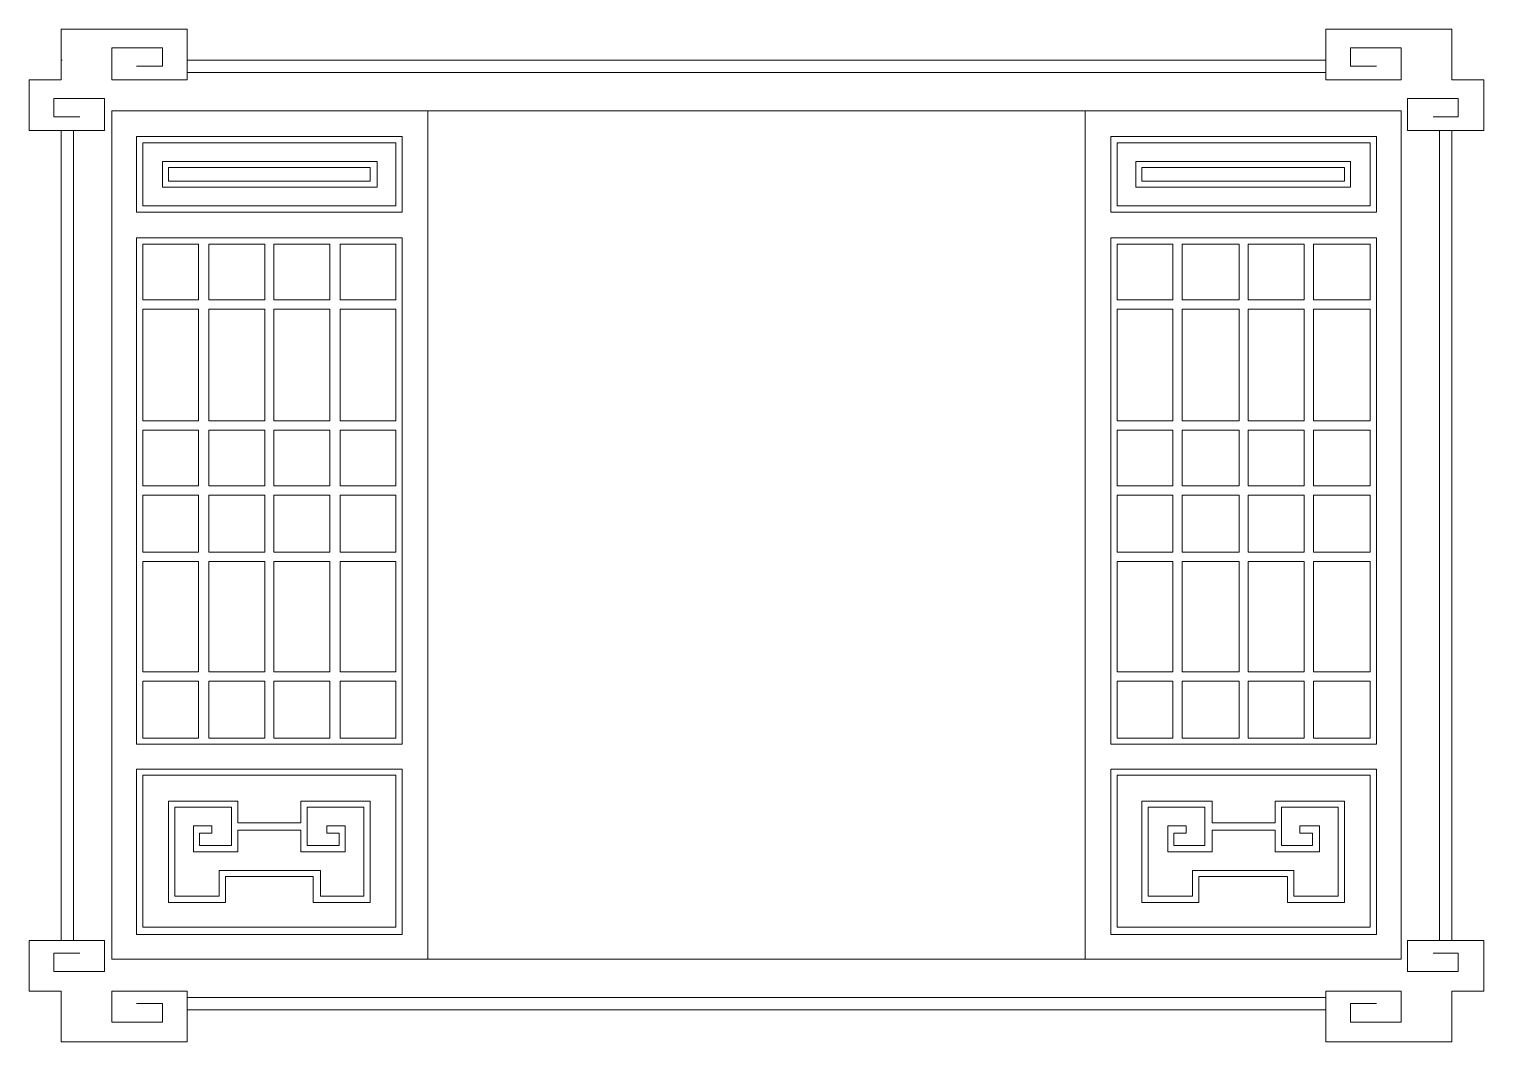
# Model space of a CAD drawing. Header units: centimetres. Extents: x -10 to 9.7, y -6.3 to 7.4.
import ezdxf

# ---------------------------------------------------------------- set-up
doc = ezdxf.new("R2010")
doc.units = ezdxf.units.CM
doc.header["$MEASUREMENT"] = 0
doc.layers.add('layer 1', color=7, linetype='Continuous')

msp = doc.modelspace()

# ---------------------------------------------------------------- linework, layer by layer
at = {"layer": 'layer 1', "color": 250, "lineweight": 0}
for points, knots in [([(7.57851, -5.8412), (7.57851, -5.8412), (7.57851, -6.27523), (7.57851, -6.27523), (7.57851, -6.27523), (7.57851, -6.27523), (9.28622, -6.27523), (9.28622, -6.27523), (9.28622, -6.27523), (9.28622, -6.27523), (9.28622, -5.58938), (9.28622, -5.58938), (9.28622, -5.58938), (9.28622, -5.58938), (9.72025, -5.58938), (9.72025, -5.58938), (9.72025, -5.58938), (9.72025, -5.58938), (9.72025, -4.90335), (9.72025, -4.90335), (9.72025, -4.90335), (9.72025, -4.90335), (9.28622, -4.90335), (9.28622, -4.90335), (9.28622, -4.90335), (9.28622, -4.90335), (9.28622, 6.07046), (9.28622, 6.07046), (9.28622, 6.07046), (9.28622, 6.07046), (9.72025, 6.07046), (9.72025, 6.07046), (9.72025, 6.07046), (9.72025, 6.07046), (9.72025, 6.75649), (9.72025, 6.75649), (9.72025, 6.75649), (9.72025, 6.75649), (9.28622, 6.75649), (9.28622, 6.75649), (9.28622, 6.75649), (9.28622, 6.75649), (9.28622, 7.44234), (9.28622, 7.44234), (9.28622, 7.44234), (9.28622, 7.44234), (7.57851, 7.44234), (7.57851, 7.44234), (7.57851, 7.44234), (7.57851, 7.44234), (7.57851, 7.02234), (7.57851, 7.02234), (7.57851, 7.02234), (7.57851, 7.02234), (-7.84658, 7.02234), (-7.84658, 7.02234), (-7.84658, 7.02234), (-7.84658, 7.02234), (-7.84658, 7.44234), (-7.84658, 7.44234), (-7.84658, 7.44234), (-7.84658, 7.44234), (-9.55429, 7.44234), (-9.55429, 7.44234), (-9.55429, 7.44234), (-9.55429, 7.44234), (-9.55429, 6.75649), (-9.55429, 6.75649), (-9.55429, 6.75649), (-9.55429, 6.75649), (-9.98814, 6.75649), (-9.98814, 6.75649), (-9.98814, 6.75649), (-9.98814, 6.75649), (-9.98814, 6.07046), (-9.98814, 6.07046), (-9.98814, 6.07046), (-9.98814, 6.07046), (-9.55429, 6.07046), (-9.55429, 6.07046), (-9.55429, 6.07046), (-9.55429, 6.07046), (-9.55429, -4.90335), (-9.55429, -4.90335), (-9.55429, -4.90335), (-9.55429, -4.90335), (-9.98814, -4.90335), (-9.98814, -4.90335), (-9.98814, -4.90335), (-9.98814, -4.90335), (-9.98814, -5.58938), (-9.98814, -5.58938), (-9.98814, -5.58938), (-9.98814, -5.58938), (-9.55429, -5.58938), (-9.55429, -5.58938), (-9.55429, -5.58938), (-9.55429, -5.58938), (-9.55429, -6.27523), (-9.55429, -6.27523), (-9.55429, -6.27523), (-9.55429, -6.27523), (-7.84658, -6.27523), (-7.84658, -6.27523), (-7.84658, -6.27523), (-7.84658, -6.27523), (-7.84658, -5.8412), (-7.84658, -5.8412), (-7.84658, -5.8412), (-7.84658, -5.8412), (7.57851, -5.8412), (7.57851, -5.8412)], [0, 0, 0, 0, 0.03571429, 0.03571429, 0.03571429, 0.03571429, 0.07142857, 0.07142857, 0.07142857, 0.07142857, 0.10714286, 0.10714286, 0.10714286, 0.10714286, 0.14285714, 0.14285714, 0.14285714, 0.14285714, 0.17857143, 0.17857143, 0.17857143, 0.17857143, 0.21428571, 0.21428571, 0.21428571, 0.21428571, 0.25, 0.25, 0.25, 0.25, 0.28571429, 0.28571429, 0.28571429, 0.28571429, 0.32142857, 0.32142857, 0.32142857, 0.32142857, 0.35714286, 0.35714286, 0.35714286, 0.35714286, 0.39285714, 0.39285714, 0.39285714, 0.39285714, 0.42857143, 0.42857143, 0.42857143, 0.42857143, 0.46428571, 0.46428571, 0.46428571, 0.46428571, 0.5, 0.5, 0.5, 0.5, 0.53571429, 0.53571429, 0.53571429, 0.53571429, 0.57142857, 0.57142857, 0.57142857, 0.57142857, 0.60714286, 0.60714286, 0.60714286, 0.60714286, 0.64285714, 0.64285714, 0.64285714, 0.64285714, 0.67857143, 0.67857143, 0.67857143, 0.67857143, 0.71428571, 0.71428571, 0.71428571, 0.71428571, 0.75, 0.75, 0.75, 0.75, 0.78571429, 0.78571429, 0.78571429, 0.78571429, 0.82142857, 0.82142857, 0.82142857, 0.82142857, 0.85714286, 0.85714286, 0.85714286, 0.85714286, 0.89285714, 0.89285714, 0.89285714, 0.89285714, 0.92857143, 0.92857143, 0.92857143, 0.92857143, 0.96428571, 0.96428571, 0.96428571, 0.96428571, 1, 1, 1, 1]), ([(-7.84658, 7.02234), (-7.84658, 7.02234), (-7.84658, 6.75649), (-7.84658, 6.75649), (-7.84658, 6.75649), (-7.84658, 6.75649), (-8.86825, 6.75649), (-8.86825, 6.75649), (-8.86825, 6.75649), (-8.86825, 6.75649), (-8.86825, 7.19034), (-8.86825, 7.19034), (-8.86825, 7.19034), (-8.86825, 7.19034), (-8.1824, 7.19034), (-8.1824, 7.19034), (-8.1824, 7.19034), (-8.1824, 7.19034), (-8.1824, 6.93834), (-8.1824, 6.93834), (-8.1824, 6.93834), (-8.1824, 6.93834), (-8.53243, 6.93834), (-8.53243, 6.93834)], [0, 0, 0, 0, 0.16666667, 0.16666667, 0.16666667, 0.16666667, 0.33333333, 0.33333333, 0.33333333, 0.33333333, 0.5, 0.5, 0.5, 0.5, 0.66666667, 0.66666667, 0.66666667, 0.66666667, 0.83333333, 0.83333333, 0.83333333, 0.83333333, 1, 1, 1, 1]), ([(7.57851, 7.02234), (7.57851, 7.02234), (7.57851, 6.75649), (7.57851, 6.75649), (7.57851, 6.75649), (7.57851, 6.75649), (8.60037, 6.75649), (8.60037, 6.75649), (8.60037, 6.75649), (8.60037, 6.75649), (8.60037, 7.19034), (8.60037, 7.19034), (8.60037, 7.19034), (8.60037, 7.19034), (7.91451, 7.19034), (7.91451, 7.19034), (7.91451, 7.19034), (7.91451, 7.19034), (7.91451, 6.93834), (7.91451, 6.93834), (7.91451, 6.93834), (7.91451, 6.93834), (8.26455, 6.93834), (8.26455, 6.93834)], [0, 0, 0, 0, 0.16666667, 0.16666667, 0.16666667, 0.16666667, 0.33333333, 0.33333333, 0.33333333, 0.33333333, 0.5, 0.5, 0.5, 0.5, 0.66666667, 0.66666667, 0.66666667, 0.66666667, 0.83333333, 0.83333333, 0.83333333, 0.83333333, 1, 1, 1, 1]), ([(-9.55429, 6.07046), (-9.55429, 6.07046), (-8.96628, 6.07046), (-8.96628, 6.07046), (-8.96628, 6.07046), (-8.96628, 6.07046), (-8.96628, 6.50449), (-8.96628, 6.50449), (-8.96628, 6.50449), (-8.96628, 6.50449), (-9.65214, 6.50449), (-9.65214, 6.50449), (-9.65214, 6.50449), (-9.65214, 6.50449), (-9.65214, 6.25249), (-9.65214, 6.25249), (-9.65214, 6.25249), (-9.65214, 6.25249), (-9.30228, 6.25249), (-9.30228, 6.25249)], [0, 0, 0, 0, 0.2, 0.2, 0.2, 0.2, 0.4, 0.4, 0.4, 0.4, 0.6, 0.6, 0.6, 0.6, 0.8, 0.8, 0.8, 0.8, 1, 1, 1, 1]), ([(9.0344, 6.25249), (9.0344, 6.25249), (9.37022, 6.25249), (9.37022, 6.25249), (9.37022, 6.25249), (9.37022, 6.25249), (9.37022, 6.50449), (9.37022, 6.50449), (9.37022, 6.50449), (9.37022, 6.50449), (8.68437, 6.50449), (8.68437, 6.50449), (8.68437, 6.50449), (8.68437, 6.50449), (8.68437, 6.07046), (8.68437, 6.07046), (8.68437, 6.07046), (8.68437, 6.07046), (9.28622, 6.07046), (9.28622, 6.07046)], [0, 0, 0, 0, 0.2, 0.2, 0.2, 0.2, 0.4, 0.4, 0.4, 0.4, 0.6, 0.6, 0.6, 0.6, 0.8, 0.8, 0.8, 0.8, 1, 1, 1, 1]), ([(-8.86825, -5.15535), (-8.86825, -5.15535), (8.60037, -5.15535), (8.60037, -5.15535), (8.60037, -5.15535), (8.60037, -5.15535), (8.60037, 6.33649), (8.60037, 6.33649), (8.60037, 6.33649), (8.60037, 6.33649), (-8.86825, 6.33649), (-8.86825, 6.33649), (-8.86825, 6.33649), (-8.86825, 6.33649), (-8.86825, -5.15535), (-8.86825, -5.15535)], [0, 0, 0, 0, 0.25, 0.25, 0.25, 0.25, 0.5, 0.5, 0.5, 0.5, 0.75, 0.75, 0.75, 0.75, 1, 1, 1, 1]), ([(-4.93499, 4.96478), (-4.93499, 4.96478), (-4.93499, 5.98646), (-4.93499, 5.98646), (-4.93499, 5.98646), (-4.93499, 5.98646), (-8.53243, 5.98646), (-8.53243, 5.98646), (-8.53243, 5.98646), (-8.53243, 5.98646), (-8.53243, 4.96478), (-8.53243, 4.96478), (-8.53243, 4.96478), (-8.53243, 4.96478), (-4.93499, 4.96478), (-4.93499, 4.96478)], [0, 0, 0, 0, 0.25, 0.25, 0.25, 0.25, 0.5, 0.5, 0.5, 0.5, 0.75, 0.75, 0.75, 0.75, 1, 1, 1, 1]), ([(4.66711, 4.96478), (4.66711, 4.96478), (4.66711, 5.98646), (4.66711, 5.98646), (4.66711, 5.98646), (4.66711, 5.98646), (8.26455, 5.98646), (8.26455, 5.98646), (8.26455, 5.98646), (8.26455, 5.98646), (8.26455, 4.96478), (8.26455, 4.96478), (8.26455, 4.96478), (8.26455, 4.96478), (4.66711, 4.96478), (4.66711, 4.96478)], [0, 0, 0, 0, 0.25, 0.25, 0.25, 0.25, 0.5, 0.5, 0.5, 0.5, 0.75, 0.75, 0.75, 0.75, 1, 1, 1, 1]), ([(-5.019, 5.04878), (-5.019, 5.04878), (-5.019, 5.90264), (-5.019, 5.90264), (-5.019, 5.90264), (-5.019, 5.90264), (-8.44843, 5.90264), (-8.44843, 5.90264), (-8.44843, 5.90264), (-8.44843, 5.90264), (-8.44843, 5.04878), (-8.44843, 5.04878), (-8.44843, 5.04878), (-8.44843, 5.04878), (-5.019, 5.04878), (-5.019, 5.04878)], [0, 0, 0, 0, 0.25, 0.25, 0.25, 0.25, 0.5, 0.5, 0.5, 0.5, 0.75, 0.75, 0.75, 0.75, 1, 1, 1, 1]), ([(4.75111, 5.04878), (4.75111, 5.04878), (4.75111, 5.90264), (4.75111, 5.90264), (4.75111, 5.90264), (4.75111, 5.90264), (8.18055, 5.90264), (8.18055, 5.90264), (8.18055, 5.90264), (8.18055, 5.90264), (8.18055, 5.04878), (8.18055, 5.04878), (8.18055, 5.04878), (8.18055, 5.04878), (4.75111, 5.04878), (4.75111, 5.04878)], [0, 0, 0, 0, 0.25, 0.25, 0.25, 0.25, 0.5, 0.5, 0.5, 0.5, 0.75, 0.75, 0.75, 0.75, 1, 1, 1, 1]), ([(-5.271, 5.65064), (-5.271, 5.65064), (-5.271, 5.30061), (-5.271, 5.30061), (-5.271, 5.30061), (-5.271, 5.30061), (-8.1824, 5.30061), (-8.1824, 5.30061), (-8.1824, 5.30061), (-8.1824, 5.30061), (-8.1824, 5.65064), (-8.1824, 5.65064), (-8.1824, 5.65064), (-8.1824, 5.65064), (-5.271, 5.65064), (-5.271, 5.65064)], [0, 0, 0, 0, 0.25, 0.25, 0.25, 0.25, 0.5, 0.5, 0.5, 0.5, 0.75, 0.75, 0.75, 0.75, 1, 1, 1, 1]), ([(-5.36903, 5.56664), (-5.36903, 5.56664), (-5.36903, 5.38461), (-5.36903, 5.38461), (-5.36903, 5.38461), (-5.36903, 5.38461), (-8.0984, 5.38461), (-8.0984, 5.38461), (-8.0984, 5.38461), (-8.0984, 5.38461), (-8.0984, 5.56664), (-8.0984, 5.56664), (-8.0984, 5.56664), (-8.0984, 5.56664), (-5.36903, 5.56664), (-5.36903, 5.56664)], [0, 0, 0, 0, 0.25, 0.25, 0.25, 0.25, 0.5, 0.5, 0.5, 0.5, 0.75, 0.75, 0.75, 0.75, 1, 1, 1, 1]), ([(5.00311, 5.65064), (5.00311, 5.65064), (5.00311, 5.30061), (5.00311, 5.30061), (5.00311, 5.30061), (5.00311, 5.30061), (7.91451, 5.30061), (7.91451, 5.30061), (7.91451, 5.30061), (7.91451, 5.30061), (7.91451, 5.65064), (7.91451, 5.65064), (7.91451, 5.65064), (7.91451, 5.65064), (5.00311, 5.65064), (5.00311, 5.65064)], [0, 0, 0, 0, 0.25, 0.25, 0.25, 0.25, 0.5, 0.5, 0.5, 0.5, 0.75, 0.75, 0.75, 0.75, 1, 1, 1, 1]), ([(5.08711, 5.56664), (5.08711, 5.56664), (5.08711, 5.38461), (5.08711, 5.38461), (5.08711, 5.38461), (5.08711, 5.38461), (7.83051, 5.38461), (7.83051, 5.38461), (7.83051, 5.38461), (7.83051, 5.38461), (7.83051, 5.56664), (7.83051, 5.56664), (7.83051, 5.56664), (7.83051, 5.56664), (5.08711, 5.56664), (5.08711, 5.56664)], [0, 0, 0, 0, 0.25, 0.25, 0.25, 0.25, 0.5, 0.5, 0.5, 0.5, 0.75, 0.75, 0.75, 0.75, 1, 1, 1, 1]), ([(-8.53243, -2.24394), (-8.53243, -2.24394), (-4.93499, -2.24394), (-4.93499, -2.24394), (-4.93499, -2.24394), (-4.93499, -2.24394), (-4.93499, 4.61475), (-4.93499, 4.61475), (-4.93499, 4.61475), (-4.93499, 4.61475), (-8.53243, 4.61475), (-8.53243, 4.61475), (-8.53243, 4.61475), (-8.53243, 4.61475), (-8.53243, -2.24394), (-8.53243, -2.24394)], [0, 0, 0, 0, 0.25, 0.25, 0.25, 0.25, 0.5, 0.5, 0.5, 0.5, 0.75, 0.75, 0.75, 0.75, 1, 1, 1, 1]), ([(8.26455, -2.24394), (8.26455, -2.24394), (4.66711, -2.24394), (4.66711, -2.24394), (4.66711, -2.24394), (4.66711, -2.24394), (4.66711, 4.61475), (4.66711, 4.61475), (4.66711, 4.61475), (4.66711, 4.61475), (8.26455, 4.61475), (8.26455, 4.61475), (8.26455, 4.61475), (8.26455, 4.61475), (8.26455, -2.24394), (8.26455, -2.24394)], [0, 0, 0, 0, 0.25, 0.25, 0.25, 0.25, 0.5, 0.5, 0.5, 0.5, 0.75, 0.75, 0.75, 0.75, 1, 1, 1, 1]), ([(-8.44843, 4.53075), (-8.44843, 4.53075), (-7.69261, 4.53075), (-7.69261, 4.53075), (-7.69261, 4.53075), (-7.69261, 4.53075), (-7.69261, 3.77493), (-7.69261, 3.77493), (-7.69261, 3.77493), (-7.69261, 3.77493), (-8.44843, 3.77493), (-8.44843, 3.77493), (-8.44843, 3.77493), (-8.44843, 3.77493), (-8.44843, 4.53075), (-8.44843, 4.53075)], [0, 0, 0, 0, 0.25, 0.25, 0.25, 0.25, 0.5, 0.5, 0.5, 0.5, 0.75, 0.75, 0.75, 0.75, 1, 1, 1, 1]), ([(-7.55249, 4.53075), (-7.55249, 4.53075), (-6.79667, 4.53075), (-6.79667, 4.53075), (-6.79667, 4.53075), (-6.79667, 4.53075), (-6.79667, 3.77493), (-6.79667, 3.77493), (-6.79667, 3.77493), (-6.79667, 3.77493), (-7.55249, 3.77493), (-7.55249, 3.77493), (-7.55249, 3.77493), (-7.55249, 3.77493), (-7.55249, 4.53075), (-7.55249, 4.53075)], [0, 0, 0, 0, 0.25, 0.25, 0.25, 0.25, 0.5, 0.5, 0.5, 0.5, 0.75, 0.75, 0.75, 0.75, 1, 1, 1, 1]), ([(-6.67076, 4.53075), (-6.67076, 4.53075), (-5.91494, 4.53075), (-5.91494, 4.53075), (-5.91494, 4.53075), (-5.91494, 4.53075), (-5.91494, 3.77493), (-5.91494, 3.77493), (-5.91494, 3.77493), (-5.91494, 3.77493), (-6.67076, 3.77493), (-6.67076, 3.77493), (-6.67076, 3.77493), (-6.67076, 3.77493), (-6.67076, 4.53075), (-6.67076, 4.53075)], [0, 0, 0, 0, 0.25, 0.25, 0.25, 0.25, 0.5, 0.5, 0.5, 0.5, 0.75, 0.75, 0.75, 0.75, 1, 1, 1, 1]), ([(-5.77482, 4.53075), (-5.77482, 4.53075), (-5.019, 4.53075), (-5.019, 4.53075), (-5.019, 4.53075), (-5.019, 4.53075), (-5.019, 3.77493), (-5.019, 3.77493), (-5.019, 3.77493), (-5.019, 3.77493), (-5.77482, 3.77493), (-5.77482, 3.77493), (-5.77482, 3.77493), (-5.77482, 3.77493), (-5.77482, 4.53075), (-5.77482, 4.53075)], [0, 0, 0, 0, 0.25, 0.25, 0.25, 0.25, 0.5, 0.5, 0.5, 0.5, 0.75, 0.75, 0.75, 0.75, 1, 1, 1, 1]), ([(5.50693, 4.53075), (5.50693, 4.53075), (4.75111, 4.53075), (4.75111, 4.53075), (4.75111, 4.53075), (4.75111, 4.53075), (4.75111, 3.77493), (4.75111, 3.77493), (4.75111, 3.77493), (4.75111, 3.77493), (5.50693, 3.77493), (5.50693, 3.77493), (5.50693, 3.77493), (5.50693, 3.77493), (5.50693, 4.53075), (5.50693, 4.53075)], [0, 0, 0, 0, 0.25, 0.25, 0.25, 0.25, 0.5, 0.5, 0.5, 0.5, 0.75, 0.75, 0.75, 0.75, 1, 1, 1, 1]), ([(6.40287, 4.53075), (6.40287, 4.53075), (5.63302, 4.53075), (5.63302, 4.53075), (5.63302, 4.53075), (5.63302, 4.53075), (5.63302, 3.77493), (5.63302, 3.77493), (5.63302, 3.77493), (5.63302, 3.77493), (6.40287, 3.77493), (6.40287, 3.77493), (6.40287, 3.77493), (6.40287, 3.77493), (6.40287, 4.53075), (6.40287, 4.53075)], [0, 0, 0, 0, 0.25, 0.25, 0.25, 0.25, 0.5, 0.5, 0.5, 0.5, 0.75, 0.75, 0.75, 0.75, 1, 1, 1, 1]), ([(7.2846, 4.53075), (7.2846, 4.53075), (6.52878, 4.53075), (6.52878, 4.53075), (6.52878, 4.53075), (6.52878, 4.53075), (6.52878, 3.77493), (6.52878, 3.77493), (6.52878, 3.77493), (6.52878, 3.77493), (7.2846, 3.77493), (7.2846, 3.77493), (7.2846, 3.77493), (7.2846, 3.77493), (7.2846, 4.53075), (7.2846, 4.53075)], [0, 0, 0, 0, 0.25, 0.25, 0.25, 0.25, 0.5, 0.5, 0.5, 0.5, 0.75, 0.75, 0.75, 0.75, 1, 1, 1, 1]), ([(8.18055, 4.53075), (8.18055, 4.53075), (7.41069, 4.53075), (7.41069, 4.53075), (7.41069, 4.53075), (7.41069, 4.53075), (7.41069, 3.77493), (7.41069, 3.77493), (7.41069, 3.77493), (7.41069, 3.77493), (8.18055, 3.77493), (8.18055, 3.77493), (8.18055, 3.77493), (8.18055, 3.77493), (8.18055, 4.53075), (8.18055, 4.53075)], [0, 0, 0, 0, 0.25, 0.25, 0.25, 0.25, 0.5, 0.5, 0.5, 0.5, 0.75, 0.75, 0.75, 0.75, 1, 1, 1, 1]), ([(-8.44843, 3.64902), (-8.44843, 3.64902), (-8.44843, 2.1372), (-8.44843, 2.1372), (-8.44843, 2.1372), (-8.44843, 2.1372), (-7.69261, 2.1372), (-7.69261, 2.1372), (-7.69261, 2.1372), (-7.69261, 2.1372), (-7.69261, 3.64902), (-7.69261, 3.64902), (-7.69261, 3.64902), (-7.69261, 3.64902), (-8.44843, 3.64902), (-8.44843, 3.64902)], [0, 0, 0, 0, 0.25, 0.25, 0.25, 0.25, 0.5, 0.5, 0.5, 0.5, 0.75, 0.75, 0.75, 0.75, 1, 1, 1, 1]), ([(-7.55249, 3.64902), (-7.55249, 3.64902), (-7.55249, 2.1372), (-7.55249, 2.1372), (-7.55249, 2.1372), (-7.55249, 2.1372), (-6.79667, 2.1372), (-6.79667, 2.1372), (-6.79667, 2.1372), (-6.79667, 2.1372), (-6.79667, 3.64902), (-6.79667, 3.64902), (-6.79667, 3.64902), (-6.79667, 3.64902), (-7.55249, 3.64902), (-7.55249, 3.64902)], [0, 0, 0, 0, 0.25, 0.25, 0.25, 0.25, 0.5, 0.5, 0.5, 0.5, 0.75, 0.75, 0.75, 0.75, 1, 1, 1, 1]), ([(-6.67076, 3.64902), (-6.67076, 3.64902), (-6.67076, 2.1372), (-6.67076, 2.1372), (-6.67076, 2.1372), (-6.67076, 2.1372), (-5.91494, 2.1372), (-5.91494, 2.1372), (-5.91494, 2.1372), (-5.91494, 2.1372), (-5.91494, 3.64902), (-5.91494, 3.64902), (-5.91494, 3.64902), (-5.91494, 3.64902), (-6.67076, 3.64902), (-6.67076, 3.64902)], [0, 0, 0, 0, 0.25, 0.25, 0.25, 0.25, 0.5, 0.5, 0.5, 0.5, 0.75, 0.75, 0.75, 0.75, 1, 1, 1, 1]), ([(-5.77482, 3.64902), (-5.77482, 3.64902), (-5.77482, 2.1372), (-5.77482, 2.1372), (-5.77482, 2.1372), (-5.77482, 2.1372), (-5.019, 2.1372), (-5.019, 2.1372), (-5.019, 2.1372), (-5.019, 2.1372), (-5.019, 3.64902), (-5.019, 3.64902), (-5.019, 3.64902), (-5.019, 3.64902), (-5.77482, 3.64902), (-5.77482, 3.64902)], [0, 0, 0, 0, 0.25, 0.25, 0.25, 0.25, 0.5, 0.5, 0.5, 0.5, 0.75, 0.75, 0.75, 0.75, 1, 1, 1, 1]), ([(5.50693, 3.64902), (5.50693, 3.64902), (5.50693, 2.1372), (5.50693, 2.1372), (5.50693, 2.1372), (5.50693, 2.1372), (4.75111, 2.1372), (4.75111, 2.1372), (4.75111, 2.1372), (4.75111, 2.1372), (4.75111, 3.64902), (4.75111, 3.64902), (4.75111, 3.64902), (4.75111, 3.64902), (5.50693, 3.64902), (5.50693, 3.64902)], [0, 0, 0, 0, 0.25, 0.25, 0.25, 0.25, 0.5, 0.5, 0.5, 0.5, 0.75, 0.75, 0.75, 0.75, 1, 1, 1, 1]), ([(6.40287, 3.64902), (6.40287, 3.64902), (6.40287, 2.1372), (6.40287, 2.1372), (6.40287, 2.1372), (6.40287, 2.1372), (5.63302, 2.1372), (5.63302, 2.1372), (5.63302, 2.1372), (5.63302, 2.1372), (5.63302, 3.64902), (5.63302, 3.64902), (5.63302, 3.64902), (5.63302, 3.64902), (6.40287, 3.64902), (6.40287, 3.64902)], [0, 0, 0, 0, 0.25, 0.25, 0.25, 0.25, 0.5, 0.5, 0.5, 0.5, 0.75, 0.75, 0.75, 0.75, 1, 1, 1, 1]), ([(7.2846, 3.64902), (7.2846, 3.64902), (7.2846, 2.1372), (7.2846, 2.1372), (7.2846, 2.1372), (7.2846, 2.1372), (6.52878, 2.1372), (6.52878, 2.1372), (6.52878, 2.1372), (6.52878, 2.1372), (6.52878, 3.64902), (6.52878, 3.64902), (6.52878, 3.64902), (6.52878, 3.64902), (7.2846, 3.64902), (7.2846, 3.64902)], [0, 0, 0, 0, 0.25, 0.25, 0.25, 0.25, 0.5, 0.5, 0.5, 0.5, 0.75, 0.75, 0.75, 0.75, 1, 1, 1, 1]), ([(8.18055, 3.64902), (8.18055, 3.64902), (8.18055, 2.1372), (8.18055, 2.1372), (8.18055, 2.1372), (8.18055, 2.1372), (7.41069, 2.1372), (7.41069, 2.1372), (7.41069, 2.1372), (7.41069, 2.1372), (7.41069, 3.64902), (7.41069, 3.64902), (7.41069, 3.64902), (7.41069, 3.64902), (8.18055, 3.64902), (8.18055, 3.64902)], [0, 0, 0, 0, 0.25, 0.25, 0.25, 0.25, 0.5, 0.5, 0.5, 0.5, 0.75, 0.75, 0.75, 0.75, 1, 1, 1, 1]), ([(-8.44843, 2.01129), (-8.44843, 2.01129), (-7.69261, 2.01129), (-7.69261, 2.01129), (-7.69261, 2.01129), (-7.69261, 2.01129), (-7.69261, 1.25547), (-7.69261, 1.25547), (-7.69261, 1.25547), (-7.69261, 1.25547), (-8.44843, 1.25547), (-8.44843, 1.25547), (-8.44843, 1.25547), (-8.44843, 1.25547), (-8.44843, 2.01129), (-8.44843, 2.01129)], [0, 0, 0, 0, 0.25, 0.25, 0.25, 0.25, 0.5, 0.5, 0.5, 0.5, 0.75, 0.75, 0.75, 0.75, 1, 1, 1, 1]), ([(-7.55249, 2.01129), (-7.55249, 2.01129), (-6.79667, 2.01129), (-6.79667, 2.01129), (-6.79667, 2.01129), (-6.79667, 2.01129), (-6.79667, 1.25547), (-6.79667, 1.25547), (-6.79667, 1.25547), (-6.79667, 1.25547), (-7.55249, 1.25547), (-7.55249, 1.25547), (-7.55249, 1.25547), (-7.55249, 1.25547), (-7.55249, 2.01129), (-7.55249, 2.01129)], [0, 0, 0, 0, 0.25, 0.25, 0.25, 0.25, 0.5, 0.5, 0.5, 0.5, 0.75, 0.75, 0.75, 0.75, 1, 1, 1, 1]), ([(-6.67076, 2.01129), (-6.67076, 2.01129), (-5.91494, 2.01129), (-5.91494, 2.01129), (-5.91494, 2.01129), (-5.91494, 2.01129), (-5.91494, 1.25547), (-5.91494, 1.25547), (-5.91494, 1.25547), (-5.91494, 1.25547), (-6.67076, 1.25547), (-6.67076, 1.25547), (-6.67076, 1.25547), (-6.67076, 1.25547), (-6.67076, 2.01129), (-6.67076, 2.01129)], [0, 0, 0, 0, 0.25, 0.25, 0.25, 0.25, 0.5, 0.5, 0.5, 0.5, 0.75, 0.75, 0.75, 0.75, 1, 1, 1, 1]), ([(-5.77482, 2.01129), (-5.77482, 2.01129), (-5.019, 2.01129), (-5.019, 2.01129), (-5.019, 2.01129), (-5.019, 2.01129), (-5.019, 1.25547), (-5.019, 1.25547), (-5.019, 1.25547), (-5.019, 1.25547), (-5.77482, 1.25547), (-5.77482, 1.25547), (-5.77482, 1.25547), (-5.77482, 1.25547), (-5.77482, 2.01129), (-5.77482, 2.01129)], [0, 0, 0, 0, 0.25, 0.25, 0.25, 0.25, 0.5, 0.5, 0.5, 0.5, 0.75, 0.75, 0.75, 0.75, 1, 1, 1, 1]), ([(5.50693, 2.01129), (5.50693, 2.01129), (4.75111, 2.01129), (4.75111, 2.01129), (4.75111, 2.01129), (4.75111, 2.01129), (4.75111, 1.25547), (4.75111, 1.25547), (4.75111, 1.25547), (4.75111, 1.25547), (5.50693, 1.25547), (5.50693, 1.25547), (5.50693, 1.25547), (5.50693, 1.25547), (5.50693, 2.01129), (5.50693, 2.01129)], [0, 0, 0, 0, 0.25, 0.25, 0.25, 0.25, 0.5, 0.5, 0.5, 0.5, 0.75, 0.75, 0.75, 0.75, 1, 1, 1, 1]), ([(6.40287, 2.01129), (6.40287, 2.01129), (5.63302, 2.01129), (5.63302, 2.01129), (5.63302, 2.01129), (5.63302, 2.01129), (5.63302, 1.25547), (5.63302, 1.25547), (5.63302, 1.25547), (5.63302, 1.25547), (6.40287, 1.25547), (6.40287, 1.25547), (6.40287, 1.25547), (6.40287, 1.25547), (6.40287, 2.01129), (6.40287, 2.01129)], [0, 0, 0, 0, 0.25, 0.25, 0.25, 0.25, 0.5, 0.5, 0.5, 0.5, 0.75, 0.75, 0.75, 0.75, 1, 1, 1, 1]), ([(7.2846, 2.01129), (7.2846, 2.01129), (6.52878, 2.01129), (6.52878, 2.01129), (6.52878, 2.01129), (6.52878, 2.01129), (6.52878, 1.25547), (6.52878, 1.25547), (6.52878, 1.25547), (6.52878, 1.25547), (7.2846, 1.25547), (7.2846, 1.25547), (7.2846, 1.25547), (7.2846, 1.25547), (7.2846, 2.01129), (7.2846, 2.01129)], [0, 0, 0, 0, 0.25, 0.25, 0.25, 0.25, 0.5, 0.5, 0.5, 0.5, 0.75, 0.75, 0.75, 0.75, 1, 1, 1, 1]), ([(8.18055, 2.01129), (8.18055, 2.01129), (7.41069, 2.01129), (7.41069, 2.01129), (7.41069, 2.01129), (7.41069, 2.01129), (7.41069, 1.25547), (7.41069, 1.25547), (7.41069, 1.25547), (7.41069, 1.25547), (8.18055, 1.25547), (8.18055, 1.25547), (8.18055, 1.25547), (8.18055, 1.25547), (8.18055, 2.01129), (8.18055, 2.01129)], [0, 0, 0, 0, 0.25, 0.25, 0.25, 0.25, 0.5, 0.5, 0.5, 0.5, 0.75, 0.75, 0.75, 0.75, 1, 1, 1, 1]), ([(-8.44843, 0.35952), (-8.44843, 0.35952), (-7.69261, 0.35952), (-7.69261, 0.35952), (-7.69261, 0.35952), (-7.69261, 0.35952), (-7.69261, 1.12938), (-7.69261, 1.12938), (-7.69261, 1.12938), (-7.69261, 1.12938), (-8.44843, 1.12938), (-8.44843, 1.12938), (-8.44843, 1.12938), (-8.44843, 1.12938), (-8.44843, 0.35952), (-8.44843, 0.35952)], [0, 0, 0, 0, 0.25, 0.25, 0.25, 0.25, 0.5, 0.5, 0.5, 0.5, 0.75, 0.75, 0.75, 0.75, 1, 1, 1, 1]), ([(-7.55249, 0.35952), (-7.55249, 0.35952), (-6.79667, 0.35952), (-6.79667, 0.35952), (-6.79667, 0.35952), (-6.79667, 0.35952), (-6.79667, 1.12938), (-6.79667, 1.12938), (-6.79667, 1.12938), (-6.79667, 1.12938), (-7.55249, 1.12938), (-7.55249, 1.12938), (-7.55249, 1.12938), (-7.55249, 1.12938), (-7.55249, 0.35952), (-7.55249, 0.35952)], [0, 0, 0, 0, 0.25, 0.25, 0.25, 0.25, 0.5, 0.5, 0.5, 0.5, 0.75, 0.75, 0.75, 0.75, 1, 1, 1, 1]), ([(-6.67076, 0.35952), (-6.67076, 0.35952), (-5.91494, 0.35952), (-5.91494, 0.35952), (-5.91494, 0.35952), (-5.91494, 0.35952), (-5.91494, 1.12938), (-5.91494, 1.12938), (-5.91494, 1.12938), (-5.91494, 1.12938), (-6.67076, 1.12938), (-6.67076, 1.12938), (-6.67076, 1.12938), (-6.67076, 1.12938), (-6.67076, 0.35952), (-6.67076, 0.35952)], [0, 0, 0, 0, 0.25, 0.25, 0.25, 0.25, 0.5, 0.5, 0.5, 0.5, 0.75, 0.75, 0.75, 0.75, 1, 1, 1, 1]), ([(-5.77482, 0.35952), (-5.77482, 0.35952), (-5.019, 0.35952), (-5.019, 0.35952), (-5.019, 0.35952), (-5.019, 0.35952), (-5.019, 1.12938), (-5.019, 1.12938), (-5.019, 1.12938), (-5.019, 1.12938), (-5.77482, 1.12938), (-5.77482, 1.12938), (-5.77482, 1.12938), (-5.77482, 1.12938), (-5.77482, 0.35952), (-5.77482, 0.35952)], [0, 0, 0, 0, 0.25, 0.25, 0.25, 0.25, 0.5, 0.5, 0.5, 0.5, 0.75, 0.75, 0.75, 0.75, 1, 1, 1, 1]), ([(5.50693, 0.35952), (5.50693, 0.35952), (4.75111, 0.35952), (4.75111, 0.35952), (4.75111, 0.35952), (4.75111, 0.35952), (4.75111, 1.12938), (4.75111, 1.12938), (4.75111, 1.12938), (4.75111, 1.12938), (5.50693, 1.12938), (5.50693, 1.12938), (5.50693, 1.12938), (5.50693, 1.12938), (5.50693, 0.35952), (5.50693, 0.35952)], [0, 0, 0, 0, 0.25, 0.25, 0.25, 0.25, 0.5, 0.5, 0.5, 0.5, 0.75, 0.75, 0.75, 0.75, 1, 1, 1, 1]), ([(6.40287, 0.35952), (6.40287, 0.35952), (5.63302, 0.35952), (5.63302, 0.35952), (5.63302, 0.35952), (5.63302, 0.35952), (5.63302, 1.12938), (5.63302, 1.12938), (5.63302, 1.12938), (5.63302, 1.12938), (6.40287, 1.12938), (6.40287, 1.12938), (6.40287, 1.12938), (6.40287, 1.12938), (6.40287, 0.35952), (6.40287, 0.35952)], [0, 0, 0, 0, 0.25, 0.25, 0.25, 0.25, 0.5, 0.5, 0.5, 0.5, 0.75, 0.75, 0.75, 0.75, 1, 1, 1, 1]), ([(7.2846, 0.35952), (7.2846, 0.35952), (6.52878, 0.35952), (6.52878, 0.35952), (6.52878, 0.35952), (6.52878, 0.35952), (6.52878, 1.12938), (6.52878, 1.12938), (6.52878, 1.12938), (6.52878, 1.12938), (7.2846, 1.12938), (7.2846, 1.12938), (7.2846, 1.12938), (7.2846, 1.12938), (7.2846, 0.35952), (7.2846, 0.35952)], [0, 0, 0, 0, 0.25, 0.25, 0.25, 0.25, 0.5, 0.5, 0.5, 0.5, 0.75, 0.75, 0.75, 0.75, 1, 1, 1, 1]), ([(8.18055, 0.35952), (8.18055, 0.35952), (7.41069, 0.35952), (7.41069, 0.35952), (7.41069, 0.35952), (7.41069, 0.35952), (7.41069, 1.12938), (7.41069, 1.12938), (7.41069, 1.12938), (7.41069, 1.12938), (8.18055, 1.12938), (8.18055, 1.12938), (8.18055, 1.12938), (8.18055, 1.12938), (8.18055, 0.35952), (8.18055, 0.35952)], [0, 0, 0, 0, 0.25, 0.25, 0.25, 0.25, 0.5, 0.5, 0.5, 0.5, 0.75, 0.75, 0.75, 0.75, 1, 1, 1, 1]), ([(-8.44843, -1.26418), (-8.44843, -1.26418), (-8.44843, 0.23361), (-8.44843, 0.23361), (-8.44843, 0.23361), (-8.44843, 0.23361), (-7.69261, 0.23361), (-7.69261, 0.23361), (-7.69261, 0.23361), (-7.69261, 0.23361), (-7.69261, -1.26418), (-7.69261, -1.26418), (-7.69261, -1.26418), (-7.69261, -1.26418), (-8.44843, -1.26418), (-8.44843, -1.26418)], [0, 0, 0, 0, 0.25, 0.25, 0.25, 0.25, 0.5, 0.5, 0.5, 0.5, 0.75, 0.75, 0.75, 0.75, 1, 1, 1, 1]), ([(-7.55249, -1.26418), (-7.55249, -1.26418), (-7.55249, 0.23361), (-7.55249, 0.23361), (-7.55249, 0.23361), (-7.55249, 0.23361), (-6.79667, 0.23361), (-6.79667, 0.23361), (-6.79667, 0.23361), (-6.79667, 0.23361), (-6.79667, -1.26418), (-6.79667, -1.26418), (-6.79667, -1.26418), (-6.79667, -1.26418), (-7.55249, -1.26418), (-7.55249, -1.26418)], [0, 0, 0, 0, 0.25, 0.25, 0.25, 0.25, 0.5, 0.5, 0.5, 0.5, 0.75, 0.75, 0.75, 0.75, 1, 1, 1, 1]), ([(-6.67076, -1.26418), (-6.67076, -1.26418), (-6.67076, 0.23361), (-6.67076, 0.23361), (-6.67076, 0.23361), (-6.67076, 0.23361), (-5.91494, 0.23361), (-5.91494, 0.23361), (-5.91494, 0.23361), (-5.91494, 0.23361), (-5.91494, -1.26418), (-5.91494, -1.26418), (-5.91494, -1.26418), (-5.91494, -1.26418), (-6.67076, -1.26418), (-6.67076, -1.26418)], [0, 0, 0, 0, 0.25, 0.25, 0.25, 0.25, 0.5, 0.5, 0.5, 0.5, 0.75, 0.75, 0.75, 0.75, 1, 1, 1, 1]), ([(-5.77482, -1.26418), (-5.77482, -1.26418), (-5.77482, 0.23361), (-5.77482, 0.23361), (-5.77482, 0.23361), (-5.77482, 0.23361), (-5.019, 0.23361), (-5.019, 0.23361), (-5.019, 0.23361), (-5.019, 0.23361), (-5.019, -1.26418), (-5.019, -1.26418), (-5.019, -1.26418), (-5.019, -1.26418), (-5.77482, -1.26418), (-5.77482, -1.26418)], [0, 0, 0, 0, 0.25, 0.25, 0.25, 0.25, 0.5, 0.5, 0.5, 0.5, 0.75, 0.75, 0.75, 0.75, 1, 1, 1, 1]), ([(5.50693, -1.26418), (5.50693, -1.26418), (5.50693, 0.23361), (5.50693, 0.23361), (5.50693, 0.23361), (5.50693, 0.23361), (4.75111, 0.23361), (4.75111, 0.23361), (4.75111, 0.23361), (4.75111, 0.23361), (4.75111, -1.26418), (4.75111, -1.26418), (4.75111, -1.26418), (4.75111, -1.26418), (5.50693, -1.26418), (5.50693, -1.26418)], [0, 0, 0, 0, 0.25, 0.25, 0.25, 0.25, 0.5, 0.5, 0.5, 0.5, 0.75, 0.75, 0.75, 0.75, 1, 1, 1, 1]), ([(6.40287, -1.26418), (6.40287, -1.26418), (6.40287, 0.23361), (6.40287, 0.23361), (6.40287, 0.23361), (6.40287, 0.23361), (5.63302, 0.23361), (5.63302, 0.23361), (5.63302, 0.23361), (5.63302, 0.23361), (5.63302, -1.26418), (5.63302, -1.26418), (5.63302, -1.26418), (5.63302, -1.26418), (6.40287, -1.26418), (6.40287, -1.26418)], [0, 0, 0, 0, 0.25, 0.25, 0.25, 0.25, 0.5, 0.5, 0.5, 0.5, 0.75, 0.75, 0.75, 0.75, 1, 1, 1, 1]), ([(7.2846, -1.26418), (7.2846, -1.26418), (7.2846, 0.23361), (7.2846, 0.23361), (7.2846, 0.23361), (7.2846, 0.23361), (6.52878, 0.23361), (6.52878, 0.23361), (6.52878, 0.23361), (6.52878, 0.23361), (6.52878, -1.26418), (6.52878, -1.26418), (6.52878, -1.26418), (6.52878, -1.26418), (7.2846, -1.26418), (7.2846, -1.26418)], [0, 0, 0, 0, 0.25, 0.25, 0.25, 0.25, 0.5, 0.5, 0.5, 0.5, 0.75, 0.75, 0.75, 0.75, 1, 1, 1, 1]), ([(8.18055, -1.26418), (8.18055, -1.26418), (8.18055, 0.23361), (8.18055, 0.23361), (8.18055, 0.23361), (8.18055, 0.23361), (7.41069, 0.23361), (7.41069, 0.23361), (7.41069, 0.23361), (7.41069, 0.23361), (7.41069, -1.26418), (7.41069, -1.26418), (7.41069, -1.26418), (7.41069, -1.26418), (8.18055, -1.26418), (8.18055, -1.26418)], [0, 0, 0, 0, 0.25, 0.25, 0.25, 0.25, 0.5, 0.5, 0.5, 0.5, 0.75, 0.75, 0.75, 0.75, 1, 1, 1, 1]), ([(-8.44843, -2.15994), (-8.44843, -2.15994), (-7.69261, -2.15994), (-7.69261, -2.15994), (-7.69261, -2.15994), (-7.69261, -2.15994), (-7.69261, -1.39009), (-7.69261, -1.39009), (-7.69261, -1.39009), (-7.69261, -1.39009), (-8.44843, -1.39009), (-8.44843, -1.39009), (-8.44843, -1.39009), (-8.44843, -1.39009), (-8.44843, -2.15994), (-8.44843, -2.15994)], [0, 0, 0, 0, 0.25, 0.25, 0.25, 0.25, 0.5, 0.5, 0.5, 0.5, 0.75, 0.75, 0.75, 0.75, 1, 1, 1, 1]), ([(-7.55249, -2.15994), (-7.55249, -2.15994), (-6.79667, -2.15994), (-6.79667, -2.15994), (-6.79667, -2.15994), (-6.79667, -2.15994), (-6.79667, -1.39009), (-6.79667, -1.39009), (-6.79667, -1.39009), (-6.79667, -1.39009), (-7.55249, -1.39009), (-7.55249, -1.39009), (-7.55249, -1.39009), (-7.55249, -1.39009), (-7.55249, -2.15994), (-7.55249, -2.15994)], [0, 0, 0, 0, 0.25, 0.25, 0.25, 0.25, 0.5, 0.5, 0.5, 0.5, 0.75, 0.75, 0.75, 0.75, 1, 1, 1, 1]), ([(-6.67076, -2.15994), (-6.67076, -2.15994), (-5.91494, -2.15994), (-5.91494, -2.15994), (-5.91494, -2.15994), (-5.91494, -2.15994), (-5.91494, -1.39009), (-5.91494, -1.39009), (-5.91494, -1.39009), (-5.91494, -1.39009), (-6.67076, -1.39009), (-6.67076, -1.39009), (-6.67076, -1.39009), (-6.67076, -1.39009), (-6.67076, -2.15994), (-6.67076, -2.15994)], [0, 0, 0, 0, 0.25, 0.25, 0.25, 0.25, 0.5, 0.5, 0.5, 0.5, 0.75, 0.75, 0.75, 0.75, 1, 1, 1, 1]), ([(-5.77482, -2.15994), (-5.77482, -2.15994), (-5.019, -2.15994), (-5.019, -2.15994), (-5.019, -2.15994), (-5.019, -2.15994), (-5.019, -1.39009), (-5.019, -1.39009), (-5.019, -1.39009), (-5.019, -1.39009), (-5.77482, -1.39009), (-5.77482, -1.39009), (-5.77482, -1.39009), (-5.77482, -1.39009), (-5.77482, -2.15994), (-5.77482, -2.15994)], [0, 0, 0, 0, 0.25, 0.25, 0.25, 0.25, 0.5, 0.5, 0.5, 0.5, 0.75, 0.75, 0.75, 0.75, 1, 1, 1, 1]), ([(5.50693, -2.15994), (5.50693, -2.15994), (4.75111, -2.15994), (4.75111, -2.15994), (4.75111, -2.15994), (4.75111, -2.15994), (4.75111, -1.39009), (4.75111, -1.39009), (4.75111, -1.39009), (4.75111, -1.39009), (5.50693, -1.39009), (5.50693, -1.39009), (5.50693, -1.39009), (5.50693, -1.39009), (5.50693, -2.15994), (5.50693, -2.15994)], [0, 0, 0, 0, 0.25, 0.25, 0.25, 0.25, 0.5, 0.5, 0.5, 0.5, 0.75, 0.75, 0.75, 0.75, 1, 1, 1, 1]), ([(6.40287, -2.15994), (6.40287, -2.15994), (5.63302, -2.15994), (5.63302, -2.15994), (5.63302, -2.15994), (5.63302, -2.15994), (5.63302, -1.39009), (5.63302, -1.39009), (5.63302, -1.39009), (5.63302, -1.39009), (6.40287, -1.39009), (6.40287, -1.39009), (6.40287, -1.39009), (6.40287, -1.39009), (6.40287, -2.15994), (6.40287, -2.15994)], [0, 0, 0, 0, 0.25, 0.25, 0.25, 0.25, 0.5, 0.5, 0.5, 0.5, 0.75, 0.75, 0.75, 0.75, 1, 1, 1, 1]), ([(7.2846, -2.15994), (7.2846, -2.15994), (6.52878, -2.15994), (6.52878, -2.15994), (6.52878, -2.15994), (6.52878, -2.15994), (6.52878, -1.39009), (6.52878, -1.39009), (6.52878, -1.39009), (6.52878, -1.39009), (7.2846, -1.39009), (7.2846, -1.39009), (7.2846, -1.39009), (7.2846, -1.39009), (7.2846, -2.15994), (7.2846, -2.15994)], [0, 0, 0, 0, 0.25, 0.25, 0.25, 0.25, 0.5, 0.5, 0.5, 0.5, 0.75, 0.75, 0.75, 0.75, 1, 1, 1, 1]), ([(8.18055, -2.15994), (8.18055, -2.15994), (7.41069, -2.15994), (7.41069, -2.15994), (7.41069, -2.15994), (7.41069, -2.15994), (7.41069, -1.39009), (7.41069, -1.39009), (7.41069, -1.39009), (7.41069, -1.39009), (8.18055, -1.39009), (8.18055, -1.39009), (8.18055, -1.39009), (8.18055, -1.39009), (8.18055, -2.15994), (8.18055, -2.15994)], [0, 0, 0, 0, 0.25, 0.25, 0.25, 0.25, 0.5, 0.5, 0.5, 0.5, 0.75, 0.75, 0.75, 0.75, 1, 1, 1, 1]), ([(-8.53243, -4.81953), (-8.53243, -4.81953), (-4.93499, -4.81953), (-4.93499, -4.81953), (-4.93499, -4.81953), (-4.93499, -4.81953), (-4.93499, -2.57994), (-4.93499, -2.57994), (-4.93499, -2.57994), (-4.93499, -2.57994), (-8.53243, -2.57994), (-8.53243, -2.57994), (-8.53243, -2.57994), (-8.53243, -2.57994), (-8.53243, -4.81953), (-8.53243, -4.81953)], [0, 0, 0, 0, 0.25, 0.25, 0.25, 0.25, 0.5, 0.5, 0.5, 0.5, 0.75, 0.75, 0.75, 0.75, 1, 1, 1, 1]), ([(-8.44843, -4.7215), (-8.44843, -4.7215), (-5.019, -4.7215), (-5.019, -4.7215), (-5.019, -4.7215), (-5.019, -4.7215), (-5.019, -2.66376), (-5.019, -2.66376), (-5.019, -2.66376), (-5.019, -2.66376), (-8.44843, -2.66376), (-8.44843, -2.66376), (-8.44843, -2.66376), (-8.44843, -2.66376), (-8.44843, -4.7215), (-8.44843, -4.7215)], [0, 0, 0, 0, 0.25, 0.25, 0.25, 0.25, 0.5, 0.5, 0.5, 0.5, 0.75, 0.75, 0.75, 0.75, 1, 1, 1, 1]), ([(8.26455, -4.81953), (8.26455, -4.81953), (4.66711, -4.81953), (4.66711, -4.81953), (4.66711, -4.81953), (4.66711, -4.81953), (4.66711, -2.57994), (4.66711, -2.57994), (4.66711, -2.57994), (4.66711, -2.57994), (8.26455, -2.57994), (8.26455, -2.57994), (8.26455, -2.57994), (8.26455, -2.57994), (8.26455, -4.81953), (8.26455, -4.81953)], [0, 0, 0, 0, 0.25, 0.25, 0.25, 0.25, 0.5, 0.5, 0.5, 0.5, 0.75, 0.75, 0.75, 0.75, 1, 1, 1, 1]), ([(8.18055, -4.7215), (8.18055, -4.7215), (4.75111, -4.7215), (4.75111, -4.7215), (4.75111, -4.7215), (4.75111, -4.7215), (4.75111, -2.66376), (4.75111, -2.66376), (4.75111, -2.66376), (4.75111, -2.66376), (8.18055, -2.66376), (8.18055, -2.66376), (8.18055, -2.66376), (8.18055, -2.66376), (8.18055, -4.7215), (8.18055, -4.7215)], [0, 0, 0, 0, 0.25, 0.25, 0.25, 0.25, 0.5, 0.5, 0.5, 0.5, 0.75, 0.75, 0.75, 0.75, 1, 1, 1, 1]), ([(-7.32855, -4.03565), (-7.32855, -4.03565), (-7.32855, -4.3855), (-7.32855, -4.3855), (-7.32855, -4.3855), (-7.32855, -4.3855), (-8.0984, -4.3855), (-8.0984, -4.3855), (-8.0984, -4.3855), (-8.0984, -4.3855), (-8.0984, -3.01379), (-8.0984, -3.01379), (-8.0984, -3.01379), (-8.0984, -3.01379), (-7.16073, -3.01379), (-7.16073, -3.01379), (-7.16073, -3.01379), (-7.16073, -3.01379), (-7.16073, -3.3077), (-7.16073, -3.3077), (-7.16073, -3.3077), (-7.16073, -3.3077), (-6.30688, -3.3077), (-6.30688, -3.3077), (-6.30688, -3.3077), (-6.30688, -3.3077), (-6.30688, -3.01379), (-6.30688, -3.01379), (-6.30688, -3.01379), (-6.30688, -3.01379), (-5.36903, -3.01379), (-5.36903, -3.01379), (-5.36903, -3.01379), (-5.36903, -3.01379), (-5.36903, -4.3855), (-5.36903, -4.3855), (-5.36903, -4.3855), (-5.36903, -4.3855), (-6.13888, -4.3855), (-6.13888, -4.3855), (-6.13888, -4.3855), (-6.13888, -4.3855), (-6.13888, -4.03565), (-6.13888, -4.03565), (-6.13888, -4.03565), (-6.13888, -4.03565), (-7.32855, -4.03565), (-7.32855, -4.03565)], [0, 0, 0, 0, 0.08333333, 0.08333333, 0.08333333, 0.08333333, 0.16666667, 0.16666667, 0.16666667, 0.16666667, 0.25, 0.25, 0.25, 0.25, 0.33333333, 0.33333333, 0.33333333, 0.33333333, 0.41666667, 0.41666667, 0.41666667, 0.41666667, 0.5, 0.5, 0.5, 0.5, 0.58333333, 0.58333333, 0.58333333, 0.58333333, 0.66666667, 0.66666667, 0.66666667, 0.66666667, 0.75, 0.75, 0.75, 0.75, 0.83333333, 0.83333333, 0.83333333, 0.83333333, 0.91666667, 0.91666667, 0.91666667, 0.91666667, 1, 1, 1, 1]), ([(-6.22288, -3.61565), (-6.22288, -3.61565), (-6.22288, -3.09779), (-6.22288, -3.09779), (-6.22288, -3.09779), (-6.22288, -3.09779), (-5.45303, -3.09779), (-5.45303, -3.09779), (-5.45303, -3.09779), (-5.45303, -3.09779), (-5.45303, -4.3015), (-5.45303, -4.3015), (-5.45303, -4.3015), (-5.45303, -4.3015), (-6.04085, -4.3015), (-6.04085, -4.3015), (-6.04085, -4.3015), (-6.04085, -4.3015), (-6.04085, -3.95165), (-6.04085, -3.95165), (-6.04085, -3.95165), (-6.04085, -3.95165), (-7.41255, -3.95165), (-7.41255, -3.95165), (-7.41255, -3.95165), (-7.41255, -3.95165), (-7.41255, -4.3015), (-7.41255, -4.3015), (-7.41255, -4.3015), (-7.41255, -4.3015), (-8.0144, -4.3015), (-8.0144, -4.3015), (-8.0144, -4.3015), (-8.0144, -4.3015), (-8.0144, -3.09779), (-8.0144, -3.09779), (-8.0144, -3.09779), (-8.0144, -3.09779), (-7.24455, -3.09779), (-7.24455, -3.09779), (-7.24455, -3.09779), (-7.24455, -3.09779), (-7.24455, -3.61565), (-7.24455, -3.61565), (-7.24455, -3.61565), (-7.24455, -3.61565), (-7.67858, -3.61565), (-7.67858, -3.61565), (-7.67858, -3.61565), (-7.67858, -3.61565), (-7.67858, -3.44764), (-7.67858, -3.44764), (-7.67858, -3.44764), (-7.67858, -3.44764), (-7.51058, -3.44764), (-7.51058, -3.44764), (-7.51058, -3.44764), (-7.51058, -3.44764), (-7.51058, -3.34979), (-7.51058, -3.34979), (-7.51058, -3.34979), (-7.51058, -3.34979), (-7.76258, -3.34979), (-7.76258, -3.34979), (-7.76258, -3.34979), (-7.76258, -3.34979), (-7.76258, -3.69965), (-7.76258, -3.69965), (-7.76258, -3.69965), (-7.76258, -3.69965), (-7.16073, -3.69965), (-7.16073, -3.69965), (-7.16073, -3.69965), (-7.16073, -3.69965), (-7.16073, -3.40573), (-7.16073, -3.40573), (-7.16073, -3.40573), (-7.16073, -3.40573), (-6.30688, -3.40573), (-6.30688, -3.40573), (-6.30688, -3.40573), (-6.30688, -3.40573), (-6.30688, -3.69965), (-6.30688, -3.69965), (-6.30688, -3.69965), (-6.30688, -3.69965), (-5.70485, -3.69965), (-5.70485, -3.69965), (-5.70485, -3.69965), (-5.70485, -3.69965), (-5.70485, -3.34979), (-5.70485, -3.34979), (-5.70485, -3.34979), (-5.70485, -3.34979), (-5.95685, -3.34979), (-5.95685, -3.34979), (-5.95685, -3.34979), (-5.95685, -3.34979), (-5.95685, -3.44764), (-5.95685, -3.44764), (-5.95685, -3.44764), (-5.95685, -3.44764), (-5.78885, -3.44764), (-5.78885, -3.44764), (-5.78885, -3.44764), (-5.78885, -3.44764), (-5.78885, -3.61565), (-5.78885, -3.61565), (-5.78885, -3.61565), (-5.78885, -3.61565), (-6.22288, -3.61565), (-6.22288, -3.61565)], [0, 0, 0, 0, 0.03571429, 0.03571429, 0.03571429, 0.03571429, 0.07142857, 0.07142857, 0.07142857, 0.07142857, 0.10714286, 0.10714286, 0.10714286, 0.10714286, 0.14285714, 0.14285714, 0.14285714, 0.14285714, 0.17857143, 0.17857143, 0.17857143, 0.17857143, 0.21428571, 0.21428571, 0.21428571, 0.21428571, 0.25, 0.25, 0.25, 0.25, 0.28571429, 0.28571429, 0.28571429, 0.28571429, 0.32142857, 0.32142857, 0.32142857, 0.32142857, 0.35714286, 0.35714286, 0.35714286, 0.35714286, 0.39285714, 0.39285714, 0.39285714, 0.39285714, 0.42857143, 0.42857143, 0.42857143, 0.42857143, 0.46428571, 0.46428571, 0.46428571, 0.46428571, 0.5, 0.5, 0.5, 0.5, 0.53571429, 0.53571429, 0.53571429, 0.53571429, 0.57142857, 0.57142857, 0.57142857, 0.57142857, 0.60714286, 0.60714286, 0.60714286, 0.60714286, 0.64285714, 0.64285714, 0.64285714, 0.64285714, 0.67857143, 0.67857143, 0.67857143, 0.67857143, 0.71428571, 0.71428571, 0.71428571, 0.71428571, 0.75, 0.75, 0.75, 0.75, 0.78571429, 0.78571429, 0.78571429, 0.78571429, 0.82142857, 0.82142857, 0.82142857, 0.82142857, 0.85714286, 0.85714286, 0.85714286, 0.85714286, 0.89285714, 0.89285714, 0.89285714, 0.89285714, 0.92857143, 0.92857143, 0.92857143, 0.92857143, 0.96428571, 0.96428571, 0.96428571, 0.96428571, 1, 1, 1, 1]), ([(7.06066, -4.03565), (7.06066, -4.03565), (7.06066, -4.3855), (7.06066, -4.3855), (7.06066, -4.3855), (7.06066, -4.3855), (7.83051, -4.3855), (7.83051, -4.3855), (7.83051, -4.3855), (7.83051, -4.3855), (7.83051, -3.01379), (7.83051, -3.01379), (7.83051, -3.01379), (7.83051, -3.01379), (6.89266, -3.01379), (6.89266, -3.01379), (6.89266, -3.01379), (6.89266, -3.01379), (6.89266, -3.3077), (6.89266, -3.3077), (6.89266, -3.3077), (6.89266, -3.3077), (6.03881, -3.3077), (6.03881, -3.3077), (6.03881, -3.3077), (6.03881, -3.3077), (6.03881, -3.01379), (6.03881, -3.01379), (6.03881, -3.01379), (6.03881, -3.01379), (5.08711, -3.01379), (5.08711, -3.01379), (5.08711, -3.01379), (5.08711, -3.01379), (5.08711, -4.3855), (5.08711, -4.3855), (5.08711, -4.3855), (5.08711, -4.3855), (5.85696, -4.3855), (5.85696, -4.3855), (5.85696, -4.3855), (5.85696, -4.3855), (5.85696, -4.03565), (5.85696, -4.03565), (5.85696, -4.03565), (5.85696, -4.03565), (7.06066, -4.03565), (7.06066, -4.03565)], [0, 0, 0, 0, 0.08333333, 0.08333333, 0.08333333, 0.08333333, 0.16666667, 0.16666667, 0.16666667, 0.16666667, 0.25, 0.25, 0.25, 0.25, 0.33333333, 0.33333333, 0.33333333, 0.33333333, 0.41666667, 0.41666667, 0.41666667, 0.41666667, 0.5, 0.5, 0.5, 0.5, 0.58333333, 0.58333333, 0.58333333, 0.58333333, 0.66666667, 0.66666667, 0.66666667, 0.66666667, 0.75, 0.75, 0.75, 0.75, 0.83333333, 0.83333333, 0.83333333, 0.83333333, 0.91666667, 0.91666667, 0.91666667, 0.91666667, 1, 1, 1, 1]), ([(5.94096, -3.61565), (5.94096, -3.61565), (5.94096, -3.09779), (5.94096, -3.09779), (5.94096, -3.09779), (5.94096, -3.09779), (5.17111, -3.09779), (5.17111, -3.09779), (5.17111, -3.09779), (5.17111, -3.09779), (5.17111, -4.3015), (5.17111, -4.3015), (5.17111, -4.3015), (5.17111, -4.3015), (5.77296, -4.3015), (5.77296, -4.3015), (5.77296, -4.3015), (5.77296, -4.3015), (5.77296, -3.95165), (5.77296, -3.95165), (5.77296, -3.95165), (5.77296, -3.95165), (7.14466, -3.95165), (7.14466, -3.95165), (7.14466, -3.95165), (7.14466, -3.95165), (7.14466, -4.3015), (7.14466, -4.3015), (7.14466, -4.3015), (7.14466, -4.3015), (7.74651, -4.3015), (7.74651, -4.3015), (7.74651, -4.3015), (7.74651, -4.3015), (7.74651, -3.09779), (7.74651, -3.09779), (7.74651, -3.09779), (7.74651, -3.09779), (6.97666, -3.09779), (6.97666, -3.09779), (6.97666, -3.09779), (6.97666, -3.09779), (6.97666, -3.61565), (6.97666, -3.61565), (6.97666, -3.61565), (6.97666, -3.61565), (7.39666, -3.61565), (7.39666, -3.61565), (7.39666, -3.61565), (7.39666, -3.61565), (7.39666, -3.44764), (7.39666, -3.44764), (7.39666, -3.44764), (7.39666, -3.44764), (7.22866, -3.44764), (7.22866, -3.44764), (7.22866, -3.44764), (7.22866, -3.44764), (7.22866, -3.34979), (7.22866, -3.34979), (7.22866, -3.34979), (7.22866, -3.34979), (7.49469, -3.34979), (7.49469, -3.34979), (7.49469, -3.34979), (7.49469, -3.34979), (7.49469, -3.69965), (7.49469, -3.69965), (7.49469, -3.69965), (7.49469, -3.69965), (6.89266, -3.69965), (6.89266, -3.69965), (6.89266, -3.69965), (6.89266, -3.69965), (6.89266, -3.40573), (6.89266, -3.40573), (6.89266, -3.40573), (6.89266, -3.40573), (6.03881, -3.40573), (6.03881, -3.40573), (6.03881, -3.40573), (6.03881, -3.40573), (6.03881, -3.69965), (6.03881, -3.69965), (6.03881, -3.69965), (6.03881, -3.69965), (5.43696, -3.69965), (5.43696, -3.69965), (5.43696, -3.69965), (5.43696, -3.69965), (5.43696, -3.34979), (5.43696, -3.34979), (5.43696, -3.34979), (5.43696, -3.34979), (5.68896, -3.34979), (5.68896, -3.34979), (5.68896, -3.34979), (5.68896, -3.34979), (5.68896, -3.44764), (5.68896, -3.44764), (5.68896, -3.44764), (5.68896, -3.44764), (5.52096, -3.44764), (5.52096, -3.44764), (5.52096, -3.44764), (5.52096, -3.44764), (5.52096, -3.61565), (5.52096, -3.61565), (5.52096, -3.61565), (5.52096, -3.61565), (5.94096, -3.61565), (5.94096, -3.61565)], [0, 0, 0, 0, 0.03571429, 0.03571429, 0.03571429, 0.03571429, 0.07142857, 0.07142857, 0.07142857, 0.07142857, 0.10714286, 0.10714286, 0.10714286, 0.10714286, 0.14285714, 0.14285714, 0.14285714, 0.14285714, 0.17857143, 0.17857143, 0.17857143, 0.17857143, 0.21428571, 0.21428571, 0.21428571, 0.21428571, 0.25, 0.25, 0.25, 0.25, 0.28571429, 0.28571429, 0.28571429, 0.28571429, 0.32142857, 0.32142857, 0.32142857, 0.32142857, 0.35714286, 0.35714286, 0.35714286, 0.35714286, 0.39285714, 0.39285714, 0.39285714, 0.39285714, 0.42857143, 0.42857143, 0.42857143, 0.42857143, 0.46428571, 0.46428571, 0.46428571, 0.46428571, 0.5, 0.5, 0.5, 0.5, 0.53571429, 0.53571429, 0.53571429, 0.53571429, 0.57142857, 0.57142857, 0.57142857, 0.57142857, 0.60714286, 0.60714286, 0.60714286, 0.60714286, 0.64285714, 0.64285714, 0.64285714, 0.64285714, 0.67857143, 0.67857143, 0.67857143, 0.67857143, 0.71428571, 0.71428571, 0.71428571, 0.71428571, 0.75, 0.75, 0.75, 0.75, 0.78571429, 0.78571429, 0.78571429, 0.78571429, 0.82142857, 0.82142857, 0.82142857, 0.82142857, 0.85714286, 0.85714286, 0.85714286, 0.85714286, 0.89285714, 0.89285714, 0.89285714, 0.89285714, 0.92857143, 0.92857143, 0.92857143, 0.92857143, 0.96428571, 0.96428571, 0.96428571, 0.96428571, 1, 1, 1, 1]), ([(-9.55429, -4.90335), (-9.55429, -4.90335), (-8.96628, -4.90335), (-8.96628, -4.90335), (-8.96628, -4.90335), (-8.96628, -4.90335), (-8.96628, -5.32335), (-8.96628, -5.32335), (-8.96628, -5.32335), (-8.96628, -5.32335), (-9.65214, -5.32335), (-9.65214, -5.32335), (-9.65214, -5.32335), (-9.65214, -5.32335), (-9.65214, -5.07135), (-9.65214, -5.07135), (-9.65214, -5.07135), (-9.65214, -5.07135), (-9.30228, -5.07135), (-9.30228, -5.07135)], [0, 0, 0, 0, 0.2, 0.2, 0.2, 0.2, 0.4, 0.4, 0.4, 0.4, 0.6, 0.6, 0.6, 0.6, 0.8, 0.8, 0.8, 0.8, 1, 1, 1, 1]), ([(9.28622, -4.90335), (9.28622, -4.90335), (8.68437, -4.90335), (8.68437, -4.90335), (8.68437, -4.90335), (8.68437, -4.90335), (8.68437, -5.32335), (8.68437, -5.32335), (8.68437, -5.32335), (8.68437, -5.32335), (9.37022, -5.32335), (9.37022, -5.32335), (9.37022, -5.32335), (9.37022, -5.32335), (9.37022, -5.07135), (9.37022, -5.07135), (9.37022, -5.07135), (9.37022, -5.07135), (9.0344, -5.07135), (9.0344, -5.07135)], [0, 0, 0, 0, 0.2, 0.2, 0.2, 0.2, 0.4, 0.4, 0.4, 0.4, 0.6, 0.6, 0.6, 0.6, 0.8, 0.8, 0.8, 0.8, 1, 1, 1, 1]), ([(-7.84658, -5.8412), (-7.84658, -5.8412), (-7.84658, -5.58938), (-7.84658, -5.58938), (-7.84658, -5.58938), (-7.84658, -5.58938), (-8.86825, -5.58938), (-8.86825, -5.58938), (-8.86825, -5.58938), (-8.86825, -5.58938), (-8.86825, -6.0092), (-8.86825, -6.0092), (-8.86825, -6.0092), (-8.86825, -6.0092), (-8.1824, -6.0092), (-8.1824, -6.0092), (-8.1824, -6.0092), (-8.1824, -6.0092), (-8.1824, -5.7572), (-8.1824, -5.7572), (-8.1824, -5.7572), (-8.1824, -5.7572), (-8.53243, -5.7572), (-8.53243, -5.7572)], [0, 0, 0, 0, 0.16666667, 0.16666667, 0.16666667, 0.16666667, 0.33333333, 0.33333333, 0.33333333, 0.33333333, 0.5, 0.5, 0.5, 0.5, 0.66666667, 0.66666667, 0.66666667, 0.66666667, 0.83333333, 0.83333333, 0.83333333, 0.83333333, 1, 1, 1, 1]), ([(7.57851, -5.8412), (7.57851, -5.8412), (7.57851, -5.58938), (7.57851, -5.58938), (7.57851, -5.58938), (7.57851, -5.58938), (8.60037, -5.58938), (8.60037, -5.58938), (8.60037, -5.58938), (8.60037, -5.58938), (8.60037, -6.0092), (8.60037, -6.0092), (8.60037, -6.0092), (8.60037, -6.0092), (7.91451, -6.0092), (7.91451, -6.0092), (7.91451, -6.0092), (7.91451, -6.0092), (7.91451, -5.7572), (7.91451, -5.7572), (7.91451, -5.7572), (7.91451, -5.7572), (8.26455, -5.7572), (8.26455, -5.7572)], [0, 0, 0, 0, 0.16666667, 0.16666667, 0.16666667, 0.16666667, 0.33333333, 0.33333333, 0.33333333, 0.33333333, 0.5, 0.5, 0.5, 0.5, 0.66666667, 0.66666667, 0.66666667, 0.66666667, 0.83333333, 0.83333333, 0.83333333, 0.83333333, 1, 1, 1, 1])]:
    msp.add_open_spline(points, degree=3, knots=knots, dxfattribs=at)
for points in [[(-9.55429, 7.02234), (-9.55429, 7.02234), (-9.54026, 7.02234), (-9.54026, 7.02234)], [(-9.55429, 7.02234), (-9.55429, 7.02234), (-9.55429, 6.75649), (-9.55429, 6.75649)], [(7.57851, 6.85434), (7.57851, 6.85434), (-7.84658, 6.85434), (-7.84658, 6.85434)], [(-4.58514, -5.15535), (-4.58514, -5.15535), (-4.58514, 6.33649), (-4.58514, 6.33649)], [(4.31726, -5.15535), (4.31726, -5.15535), (4.31726, 6.33649), (4.31726, 6.33649)], [(-9.38629, 6.07046), (-9.38629, 6.07046), (-9.38629, -4.90335), (-9.38629, -4.90335)], [(9.1184, -4.90335), (9.1184, -4.90335), (9.1184, 6.07046), (9.1184, 6.07046)], [(-9.55429, -5.58938), (-9.55429, -5.58938), (-9.55429, -5.8412), (-9.55429, -5.8412)], [(-7.84658, -5.6732), (-7.84658, -5.6732), (7.57851, -5.6732), (7.57851, -5.6732)], [(9.28622, -5.8412), (9.28622, -5.8412), (9.28622, -5.58938), (9.28622, -5.58938)]]:
    msp.add_open_spline(points, degree=3, dxfattribs=at)

doc.saveas('drawing.dxf')
